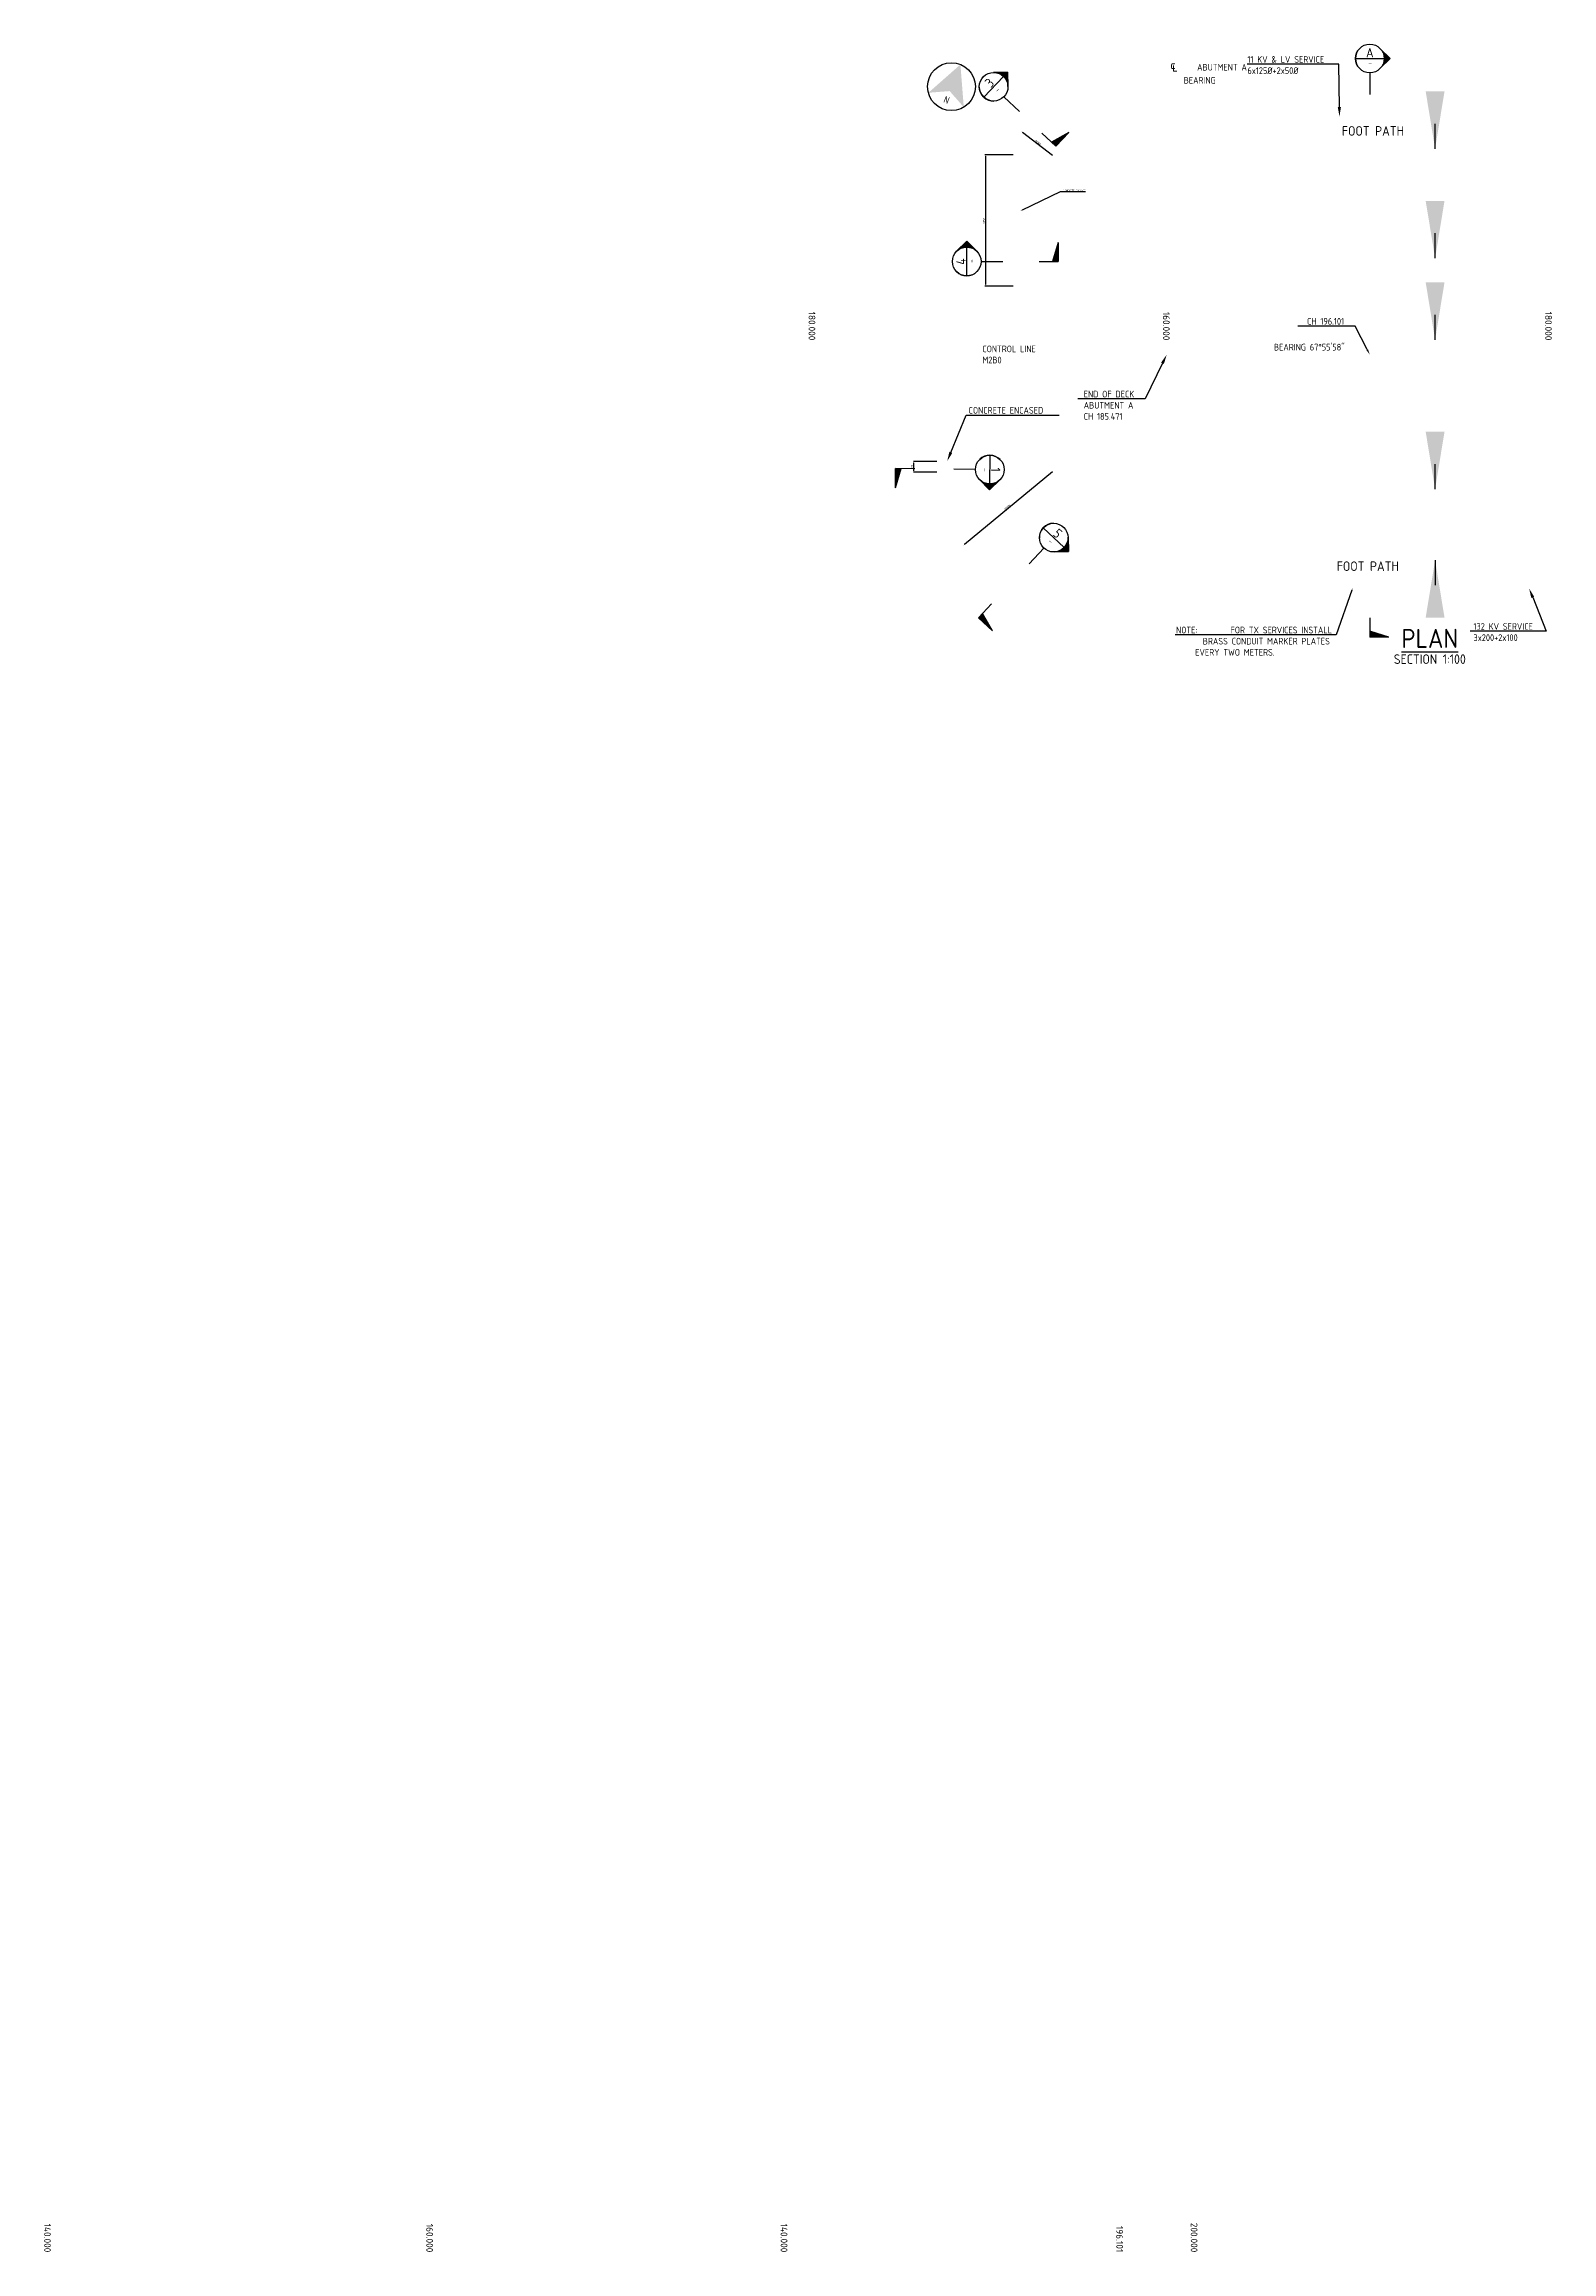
# Paper-space layout 'SHEET (5)' of a CAD drawing. Header units: metres. Extents: x -9 to 1337, y -9 to 581.
# Drawn here: x 1139.4 to 1218.3, y -8.6 to 106.8 of the extents above; entities that cross this region are included whole.
import ezdxf
from ezdxf import colors
from ezdxf.entities.mleader import LeaderData, LeaderLine
from ezdxf.enums import TextEntityAlignment as Align
from ezdxf.math import Vec2, Vec3

# ---------------------------------------------------------------- set-up
doc = ezdxf.new("R2010")
doc.units = ezdxf.units.M
doc.layers.get('0').update_dxf_attribs({"color": 6})
for name, color, linetype in [('_symbol', 7, 'Continuous'), ('_User Miscellaneous1', 7, 'Continuous'), ('_User Miscellaneous1 @ 0.1', 7, 'Continuous'), ('_wipeout', 255, 'Continuous')]:
    doc.layers.add(name, color=color, linetype=linetype)
doc.styles.add('IsoCP', font='isocp.shx')
doc.styles.add('Tmp_Design-overbridge_balmoral_SECTION$0$isocp', font='isocpeur.ttf')
doc.dimstyles.new('NWRL Standard', dxfattribs={"dimtxt": 3.5, "dimasz": 3, "dimexe": 1, "dimexo": 1, "dimgap": 1.5, "dimtad": 1, "dimdec": 0, "dimlfac": 1000, "dimzin": 0, "dimdsep": 46, "dimtxsty": 'IsoCP', "dimcen": 0, "dimdle": 2, "dimclrd": 256, "dimclre": 256, "dimclrt": 7, "dimadec": 0, "dimazin": 0, "dimtfac": 1, "dimtdec": 0, "dimtmove": 0, "dimatfit": 2, "dimfxl": 1, "dimtolj": 1, "dimtzin": 0, "dimarcsym": 0})

psp = doc.layouts.new('SHEET (5)')

# ---------------------------------------------------------------- texts
at = {"layer": '_User Miscellaneous1', "color": 7, "char_height": 0.35, "attachment_point": 1, "style": 'IsoCP'}
for s, insert, width in [('\\pi-0.7,l0.7;{\\H1.4286x;℄} ^IABUTMENT A BEARING', (1198.29538, 105.93996), 4.7828445), ('CONTROL LINE\\PM2B0', (1188.46097, 91.05904), 4.7828445), ('BEARING 67%%D55\'58"', (1203.71639, 91.14774), 7.4674007)]:
    psp.add_mtext(s, dxfattribs=dict(at, insert=insert, width=width))
at = {"layer": '_User Miscellaneous1', "color": 7, "linetype": 'Continuous', "lineweight": -3, "char_height": 0.35, "attachment_point": 6, "rotation": 270, "style": 'Tmp_Design-overbridge_balmoral_SECTION$0$isocp'}
for insert in [(1179.54009, 91.32868), (1218.08276, 91.32868)]:
    psp.add_mtext('180.000', dxfattribs=dict(at, insert=insert))
at = {"layer": '_User Miscellaneous1', "linetype": 'Continuous', "lineweight": -3, "char_height": 0.35, "attachment_point": 6, "rotation": 270, "style": 'Tmp_Design-overbridge_balmoral_SECTION$0$isocp'}
for s, insert in [('{\\C7;160.000}', (1198.0824, 91.32868)), ('{\\C256;140.000}', (1139.53973, -8.67132)), ('{\\C256;160.000}', (1159.53973, -8.67132)), ('{\\C256;140.000}', (1178.0824, -8.67132)), ('196.101', (1195.64105, -8.67132)), ('{\\C256;200.000}', (1199.53973, -8.67132))]:
    psp.add_mtext(s, dxfattribs=dict(at, insert=insert))

# ---------------------------------------------------------------- blocks, each defined once
blk = doc.blocks.new('*U112')
at = {"layer": '_symbol', "color": 1}
for p, q in [((0, -292.6), (0, -302.6)), ((10, -302.6), (0, -299.6)), ((10, -302.6), (0, -302.6))]:
    blk.add_line(p, q, dxfattribs=at)
blk.add_solid([(0, -302.6), (0, -299.6), (10, -302.6)], dxfattribs=at)
blk.add_wipeout([(0, 7.5), (-1.2, 7.4), (-2.3, 7.1), (-3.4, 6.7), (-4.4, 6.1), (-5.3, 5.3), (-6.1, 4.4), (-6.7, 3.4), (-7.1, 2.3), (-7.4, 1.2), (-7.5, 0), (-7.4, -1.2), (-7.1, -2.3), (-6.7, -3.4), (-6.1, -4.4), (-5.3, -5.3), (-4.4, -6.1), (-3.4, -6.7), (-2.3, -7.1), (-1.2, -7.4), (0, -7.5), (1.2, -7.4), (2.3, -7.1), (3.4, -6.7), (4.4, -6.1), (5.3, -5.3), (6.1, -4.4), (6.7, -3.4), (7.1, -2.3), (7.4, -1.2), (7.5, 0), (7.4, 1.2), (7.1, 2.3), (6.7, 3.4), (6.1, 4.4), (5.3, 5.3), (4.4, 6.1), (3.4, 6.7), (2.3, 7.1), (1.2, 7.4)]).dxf.layer = '_wipeout'
at = {"linetype": 'ByBlock', "lineweight": -2}
blk.add_hatch(color=1, dxfattribs=at).paths.add_polyline_path([(5.4, -5.3, 0.411546), (5.4, 5.3), (10.6, 0)])
at = {"color": 1, "linetype": 'ByBlock', "lineweight": -2, "flags": 128}
blk.add_lwpolyline([(-5.3, 5.3, 0.416886), (-5.3, -5.3)], format="xyb", dxfattribs=at)
blk.add_lwpolyline([(10.6, 0), (5.3, -5.3), (10.6, 0), (5.3, 5.3)], close=True, dxfattribs=at)
blk.add_lwpolyline([(0, -7.5), (0, -18.8)], dxfattribs=at)
at = {"layer": '_symbol', "color": 1, "linetype": 'ByBlock', "lineweight": -2, "flags": 128}
blk.add_lwpolyline([(-7.5, 0), (7.5, 0)], dxfattribs=at)
at = {"layer": '_symbol', "color": 1}
blk.add_circle((0, 0), 7.5, dxfattribs=at)
at = {"layer": '_symbol', "color": 1, "linetype": 'ByBlock', "lineweight": -2, "style": 'IsoCP'}
blk.add_attdef('SECTION', text='', height=5, dxfattribs=at).set_placement((0, 3), align=Align.MIDDLE)
at = {"layer": '_symbol', "color": 7, "linetype": 'ByBlock', "lineweight": -2, "style": 'IsoCP'}
blk.add_attdef('DWG', text='', height=2.5, dxfattribs=at).set_placement((0.2, -2.5), align=Align.MIDDLE)
blk = doc.blocks.new('*U123')
at = {"layer": '_symbol', "color": 1}
for p, q in [((0, -35), (0, -45)), ((10, -45), (0, -42)), ((10, -45), (0, -45))]:
    blk.add_line(p, q, dxfattribs=at)
blk.add_solid([(0, -45), (0, -42), (10, -45)], dxfattribs=at)
blk.add_wipeout([(0, 7.5), (-1.2, 7.4), (-2.3, 7.1), (-3.4, 6.7), (-4.4, 6.1), (-5.3, 5.3), (-6.1, 4.4), (-6.7, 3.4), (-7.1, 2.3), (-7.4, 1.2), (-7.5, 0), (-7.4, -1.2), (-7.1, -2.3), (-6.7, -3.4), (-6.1, -4.4), (-5.3, -5.3), (-4.4, -6.1), (-3.4, -6.7), (-2.3, -7.1), (-1.2, -7.4), (0, -7.5), (1.2, -7.4), (2.3, -7.1), (3.4, -6.7), (4.4, -6.1), (5.3, -5.3), (6.1, -4.4), (6.7, -3.4), (7.1, -2.3), (7.4, -1.2), (7.5, 0), (7.4, 1.2), (7.1, 2.3), (6.7, 3.4), (6.1, 4.4), (5.3, 5.3), (4.4, 6.1), (3.4, 6.7), (2.3, 7.1), (1.2, 7.4)]).dxf.layer = '_wipeout'
at = {"linetype": 'ByBlock', "lineweight": -2}
blk.add_hatch(color=1, dxfattribs=at).paths.add_polyline_path([(5.4, -5.3, 0.411546), (5.4, 5.3), (10.6, 0)])
at = {"color": 1, "linetype": 'ByBlock', "lineweight": -2, "flags": 128}
blk.add_lwpolyline([(-5.3, 5.3, 0.416886), (-5.3, -5.3)], format="xyb", dxfattribs=at)
blk.add_lwpolyline([(10.6, 0), (5.3, -5.3), (10.6, 0), (5.3, 5.3)], close=True, dxfattribs=at)
blk.add_lwpolyline([(0, -7.5), (0, -18.8)], dxfattribs=at)
at = {"layer": '_symbol', "color": 1, "linetype": 'ByBlock', "lineweight": -2, "flags": 128}
blk.add_lwpolyline([(-7.5, 0), (7.5, 0)], dxfattribs=at)
at = {"layer": '_symbol', "color": 1}
blk.add_circle((0, 0), 7.5, dxfattribs=at)
at = {"layer": '_symbol', "color": 1, "linetype": 'ByBlock', "lineweight": -2, "style": 'IsoCP'}
blk.add_attdef('SECTION', text='', height=5, dxfattribs=at).set_placement((0, 3), align=Align.MIDDLE)
at = {"layer": '_symbol', "color": 7, "linetype": 'ByBlock', "lineweight": -2, "style": 'IsoCP'}
blk.add_attdef('DWG', text='', height=2.5, dxfattribs=at).set_placement((0.2, -2.5), align=Align.MIDDLE)
blk = doc.blocks.new('*U124')
at = {"layer": '_symbol', "color": 1}
for p, q in [((0, -37.9), (0, -47.9)), ((10, -47.9), (0, -44.9)), ((10, -47.9), (0, -47.9))]:
    blk.add_line(p, q, dxfattribs=at)
blk.add_solid([(0, -47.9), (0, -44.9), (10, -47.9)], dxfattribs=at)
blk.add_wipeout([(0, 7.5), (-1.2, 7.4), (-2.3, 7.1), (-3.4, 6.7), (-4.4, 6.1), (-5.3, 5.3), (-6.1, 4.4), (-6.7, 3.4), (-7.1, 2.3), (-7.4, 1.2), (-7.5, 0), (-7.4, -1.2), (-7.1, -2.3), (-6.7, -3.4), (-6.1, -4.4), (-5.3, -5.3), (-4.4, -6.1), (-3.4, -6.7), (-2.3, -7.1), (-1.2, -7.4), (0, -7.5), (1.2, -7.4), (2.3, -7.1), (3.4, -6.7), (4.4, -6.1), (5.3, -5.3), (6.1, -4.4), (6.7, -3.4), (7.1, -2.3), (7.4, -1.2), (7.5, 0), (7.4, 1.2), (7.1, 2.3), (6.7, 3.4), (6.1, 4.4), (5.3, 5.3), (4.4, 6.1), (3.4, 6.7), (2.3, 7.1), (1.2, 7.4)]).dxf.layer = '_wipeout'
at = {"linetype": 'ByBlock', "lineweight": -2}
blk.add_hatch(color=1, dxfattribs=at).paths.add_polyline_path([(5.4, -5.3, 0.411546), (5.4, 5.3), (10.6, 0)])
at = {"color": 1, "linetype": 'ByBlock', "lineweight": -2, "flags": 128}
blk.add_lwpolyline([(-5.3, 5.3, 0.416886), (-5.3, -5.3)], format="xyb", dxfattribs=at)
blk.add_lwpolyline([(10.6, 0), (5.3, -5.3), (10.6, 0), (5.3, 5.3)], close=True, dxfattribs=at)
blk.add_lwpolyline([(0, -7.5), (0, -18.8)], dxfattribs=at)
at = {"layer": '_symbol', "color": 1, "linetype": 'ByBlock', "lineweight": -2, "flags": 128}
blk.add_lwpolyline([(-7.5, 0), (7.5, 0)], dxfattribs=at)
at = {"layer": '_symbol', "color": 1}
blk.add_circle((0, 0), 7.5, dxfattribs=at)
at = {"layer": '_symbol', "color": 1, "linetype": 'ByBlock', "lineweight": -2, "style": 'IsoCP'}
blk.add_attdef('SECTION', text='', height=5, dxfattribs=at).set_placement((0, 3), align=Align.MIDDLE)
at = {"layer": '_symbol', "color": 7, "linetype": 'ByBlock', "lineweight": -2, "style": 'IsoCP'}
blk.add_attdef('DWG', text='', height=2.5, dxfattribs=at).set_placement((0.2, -2.5), align=Align.MIDDLE)
blk = doc.blocks.new('sym_north')
blk.add_wipeout([(0, -12.5), (-0.3, -12.5), (-1.3, -12.4), (-2.3, -12.3), (-3.2, -12.1), (-4.2, -11.8), (-5.1, -11.4), (-6, -11), (-6.9, -10.4), (-7.7, -9.9), (-8.4, -9.2), (-9.2, -8.5), (-9.8, -7.8), (-10.4, -6.9), (-10.9, -6.1), (-11.4, -5.2), (-11.7, -4.3), (-12, -3.3), (-12.3, -2.4), (-12.4, -1.4), (-12.5, -0.4), (-12.5, 0.6), (-12.4, 1.6), (-12.2, 2.6), (-12, 3.6), (-11.7, 4.5), (-11.3, 5.4), (-10.8, 6.3), (-10.2, 7.2), (-9.6, 8), (-9, 8.7), (-8.2, 9.4), (-7.5, 10), (-6.6, 10.6), (-5.8, 11.1), (-4.9, 11.5), (-3.9, 11.9), (-3, 12.1), (-2, 12.3), (-1, 12.5), (0, 12.5), (1, 12.5), (2, 12.3), (3, 12.1), (3.9, 11.9), (4.9, 11.5), (5.8, 11.1), (6.6, 10.6), (7.5, 10), (8.2, 9.4), (9, 8.7), (9.6, 8), (10.2, 7.2), (10.8, 6.3), (11.3, 5.4), (11.7, 4.5), (12, 3.6), (12.2, 2.6), (12.4, 1.6), (12.5, 0.6), (12.5, -0.4), (12.4, -1.4), (12.3, -2.4), (12, -3.3), (11.7, -4.3), (11.4, -5.2), (10.9, -6.1), (10.4, -6.9), (9.8, -7.8), (9.2, -8.5), (8.4, -9.2), (7.7, -9.9), (6.9, -10.4), (6, -11), (5.1, -11.4), (4.2, -11.8), (3.2, -12.1), (2.3, -12.3), (1.3, -12.4), (0.3, -12.5)]).dxf.layer = '_wipeout'
at = {"layer": '_symbol', "color": 3}
blk.add_circle((0, 0), 12.5, dxfattribs=at)
blk.add_solid([(0, 12.5), (10, -7.5), (-10, -7.5), (0, -2.5)], dxfattribs=at)
at = {"layer": '_symbol', "color": 3, "style": 'IsoCP'}
blk.add_text('N', height=3.5, dxfattribs=at).set_placement((-1.1, -9.1))
blk = doc.blocks.new('*D270')
at = {"layer": '_User Miscellaneous1', "lineweight": -2, "transparency": 16777216}
for p, q in [((1190.07, 101.03), (1188.59, 101.03)), ((1188.62, 100.96), (1188.62, 94.25)), ((1190.07, 94.17), (1188.59, 94.17))]:
    blk.add_line(p, q, dxfattribs=at)
at = {"layer": '_User Miscellaneous1', "transparency": 16777216}
for points in [[(1188.61, 100.96), (1188.63, 100.96), (1188.62, 101.03)], [(1188.61, 94.25), (1188.63, 94.25), (1188.62, 94.17)]]:
    blk.add_solid(points, dxfattribs=at)
at = {"layer": 'Defpoints', "color": 0, "transparency": 16777216}
for p in [(1190.09, 101.03), (1188.62, 94.17), (1190.09, 94.17)]:
    blk.add_point(p, dxfattribs=at)
at = {"layer": '_User Miscellaneous1', "color": 7, "transparency": 16777216, "insert": (1188.54, 97.58), "char_height": 0.0875, "attachment_point": 5, "rotation": 90, "style": 'IsoCP'}
blk.add_mtext('\\A1;6858', dxfattribs=at)
blk = doc.blocks.new('*D271')
at = {"layer": '_User Miscellaneous1', "lineweight": -2, "transparency": 16777216}
blk.add_line((1192.13, 101), (1190.56, 102.2), dxfattribs=at)
at = {"layer": '_User Miscellaneous1', "transparency": 16777216}
blk.add_solid([(1190.57, 102.21), (1190.56, 102.19), (1190.5, 102.24)], dxfattribs=at)
at = {"layer": 'Defpoints', "color": 0, "transparency": 16777216}
for p in [(1190.5, 102.24), (1192.09, 101.03)]:
    blk.add_point(p, dxfattribs=at)
at = {"layer": '_User Miscellaneous1', "color": 7, "transparency": 16777216, "insert": (1191.38, 101.68), "char_height": 0.0875, "attachment_point": 5, "rotation": 322.6966, "style": 'IsoCP'}
blk.add_mtext('\\A1;R2000', dxfattribs=at)
blk = doc.blocks.new('*U127')
at = {"layer": '_symbol', "color": 1}
for p, q in [((0, -39.3), (0, -49.3)), ((10, -49.3), (0, -46.3)), ((10, -49.3), (0, -49.3))]:
    blk.add_line(p, q, dxfattribs=at)
blk.add_solid([(0, -49.3), (0, -46.3), (10, -49.3)], dxfattribs=at)
blk.add_wipeout([(0, 7.5), (-1.2, 7.4), (-2.3, 7.1), (-3.4, 6.7), (-4.4, 6.1), (-5.3, 5.3), (-6.1, 4.4), (-6.7, 3.4), (-7.1, 2.3), (-7.4, 1.2), (-7.5, 0), (-7.4, -1.2), (-7.1, -2.3), (-6.7, -3.4), (-6.1, -4.4), (-5.3, -5.3), (-4.4, -6.1), (-3.4, -6.7), (-2.3, -7.1), (-1.2, -7.4), (0, -7.5), (1.2, -7.4), (2.3, -7.1), (3.4, -6.7), (4.4, -6.1), (5.3, -5.3), (6.1, -4.4), (6.7, -3.4), (7.1, -2.3), (7.4, -1.2), (7.5, 0), (7.4, 1.2), (7.1, 2.3), (6.7, 3.4), (6.1, 4.4), (5.3, 5.3), (4.4, 6.1), (3.4, 6.7), (2.3, 7.1), (1.2, 7.4)]).dxf.layer = '_wipeout'
at = {"linetype": 'ByBlock', "lineweight": -2}
blk.add_hatch(color=1, dxfattribs=at).paths.add_polyline_path([(5.3, -5.3, 0.414214), (5.4, 5.3), (10.6, 0)])
at = {"color": 1, "linetype": 'ByBlock', "lineweight": -2, "flags": 128}
blk.add_lwpolyline([(-5.3, 5.3, 0.416886), (-5.3, -5.3)], format="xyb", dxfattribs=at)
blk.add_lwpolyline([(10.6, 0), (5.3, -5.3), (10.6, 0), (5.3, 5.3)], close=True, dxfattribs=at)
blk.add_lwpolyline([(0, -7.5), (0, -18.8)], dxfattribs=at)
at = {"layer": '_symbol', "color": 1, "linetype": 'ByBlock', "lineweight": -2, "flags": 128}
blk.add_lwpolyline([(-7.5, 0), (7.5, 0)], dxfattribs=at)
at = {"layer": '_symbol', "color": 1}
blk.add_circle((0, 0), 7.5, dxfattribs=at)
at = {"layer": '_symbol', "color": 1, "linetype": 'ByBlock', "lineweight": -2, "style": 'IsoCP'}
blk.add_attdef('SECTION', text='', height=5, dxfattribs=at).set_placement((0, 3), align=Align.MIDDLE)
at = {"layer": '_symbol', "color": 7, "linetype": 'ByBlock', "lineweight": -2, "style": 'IsoCP'}
blk.add_attdef('DWG', text='', height=2.5, dxfattribs=at).set_placement((0.2, -2.5), align=Align.MIDDLE)
blk = doc.blocks.new('*D274')
at = {"layer": '_User Miscellaneous1', "lineweight": -2, "transparency": 16777216}
blk.add_line((1192.13, 84.46), (1187.53, 80.65), dxfattribs=at)
at = {"layer": '_User Miscellaneous1', "transparency": 16777216}
blk.add_solid([(1187.52, 80.66), (1187.54, 80.64), (1187.47, 80.6)], dxfattribs=at)
at = {"layer": 'Defpoints', "color": 0, "transparency": 16777216}
for p in [(1192.09, 84.43), (1187.47, 80.6)]:
    blk.add_point(p, dxfattribs=at)
at = {"layer": '_User Miscellaneous1', "color": 5, "lineweight": 35, "transparency": 16777216, "insert": (1189.76, 82.6), "char_height": 0.0875, "attachment_point": 5, "rotation": 39.6109, "style": 'IsoCP'}
blk.add_mtext('\\A1;R6000', dxfattribs=at)
blk = doc.blocks.new('*D275')
at = {"layer": '_User Miscellaneous1', "color": 5, "lineweight": -2, "transparency": 16777216}
for p, q in [((1186.07, 85), (1184.85, 85)), ((1186.07, 84.43), (1184.85, 84.43)), ((1184.88, 84.5), (1184.88, 84.93))]:
    blk.add_line(p, q, dxfattribs=at)
at = {"layer": '_User Miscellaneous1', "color": 5, "transparency": 16777216}
for points in [[(1184.86, 84.93), (1184.89, 84.93), (1184.88, 85)], [(1184.86, 84.5), (1184.89, 84.5), (1184.88, 84.43)]]:
    blk.add_solid(points, dxfattribs=at)
at = {"layer": 'Defpoints', "color": 0, "transparency": 16777216}
for p in [(1184.88, 85), (1186.09, 85), (1186.09, 84.43)]:
    blk.add_point(p, dxfattribs=at)
at = {"layer": '_User Miscellaneous1', "color": 5, "transparency": 16777216, "insert": (1184.79, 84.72), "char_height": 0.0875, "attachment_point": 5, "rotation": 90, "style": 'IsoCP'}
blk.add_mtext('\\A1;575', dxfattribs=at)
blk = doc.blocks.new('*U126')
at = {"layer": '_symbol', "color": 1}
for p, q in [((0, -47.5), (0, -57.5)), ((10, -57.5), (0, -54.5)), ((10, -57.5), (0, -57.5))]:
    blk.add_line(p, q, dxfattribs=at)
blk.add_solid([(0, -57.5), (0, -54.5), (10, -57.5)], dxfattribs=at)
blk.add_wipeout([(0, 7.5), (-1.2, 7.4), (-2.3, 7.1), (-3.4, 6.7), (-4.4, 6.1), (-5.3, 5.3), (-6.1, 4.4), (-6.7, 3.4), (-7.1, 2.3), (-7.4, 1.2), (-7.5, 0), (-7.4, -1.2), (-7.1, -2.3), (-6.7, -3.4), (-6.1, -4.4), (-5.3, -5.3), (-4.4, -6.1), (-3.4, -6.7), (-2.3, -7.1), (-1.2, -7.4), (0, -7.5), (1.2, -7.4), (2.3, -7.1), (3.4, -6.7), (4.4, -6.1), (5.3, -5.3), (6.1, -4.4), (6.7, -3.4), (7.1, -2.3), (7.4, -1.2), (7.5, 0), (7.4, 1.2), (7.1, 2.3), (6.7, 3.4), (6.1, 4.4), (5.3, 5.3), (4.4, 6.1), (3.4, 6.7), (2.3, 7.1), (1.2, 7.4)]).dxf.layer = '_wipeout'
at = {"linetype": 'ByBlock', "lineweight": -2}
blk.add_hatch(color=1, dxfattribs=at).paths.add_polyline_path([(5.3, -5.3, 0.414214), (5.4, 5.3), (10.6, 0)])
at = {"color": 1, "linetype": 'ByBlock', "lineweight": -2, "flags": 128}
blk.add_lwpolyline([(-5.3, 5.3, 0.416886), (-5.3, -5.3)], format="xyb", dxfattribs=at)
blk.add_lwpolyline([(10.6, 0), (5.3, -5.3), (10.6, 0), (5.3, 5.3)], close=True, dxfattribs=at)
blk.add_lwpolyline([(0, -7.5), (0, -18.8)], dxfattribs=at)
at = {"layer": '_symbol', "color": 1, "linetype": 'ByBlock', "lineweight": -2, "flags": 128}
blk.add_lwpolyline([(-7.5, 0), (7.5, 0)], dxfattribs=at)
at = {"layer": '_symbol', "color": 1}
blk.add_circle((0, 0), 7.5, dxfattribs=at)
at = {"layer": '_symbol', "color": 1, "linetype": 'ByBlock', "lineweight": -2, "style": 'IsoCP'}
blk.add_attdef('SECTION', text='', height=5, dxfattribs=at).set_placement((0, 3), align=Align.MIDDLE)
at = {"layer": '_symbol', "color": 7, "linetype": 'ByBlock', "lineweight": -2, "style": 'IsoCP'}
blk.add_attdef('DWG', text='', height=2.5, dxfattribs=at).set_placement((0.2, -2.5), align=Align.MIDDLE)

# ---------------------------------------------------------------- block references
at = {"layer": '_User Miscellaneous1 @ 0.1', "xscale": 0.1, "yscale": 0.1, "zscale": 0.1}
psp.add_blockref('*U112', (1208.73323, 106.07158), dxfattribs=at).add_auto_attribs({'SECTION': 'A', 'DWG': '-'})
at = {"layer": '_User Miscellaneous1 @ 0.1'}
for name, p, xscale, yscale, zscale, rotation, values in [('*U123', (1189.0493, 104.59351), 0.1, 0.1, 0.1, 46.22954458438077, {'SECTION': '3', 'DWG': '-'}), ('*U124', (1187.64332, 95.45602), 0.09999999999999998, 0.09999999999999998, 0.09999999999999998, 89.97300562763586, {'SECTION': '4', 'DWG': '-'}), ('*U127', (1188.84847, 84.57121), 0.09999999999999998, 0.09999999999999998, 0.09999999999999998, 269.3824950024971, {'SECTION': '1', 'DWG': '-'})]:
    psp.add_blockref(name, p, dxfattribs=dict(at, xscale=xscale, yscale=yscale, zscale=zscale, rotation=rotation)).add_auto_attribs(values)

psp.set_redraw_order([(e.dxf.handle, doc.entitydb.next_handle()) for e in psp.query("TEXT MTEXT ATTDEF DIMENSION ARC_DIMENSION")])  # texts and dimensions are drawn at this point

# ---------------------------------------------------------------- leaders
at = {"layer": '_User Miscellaneous1'}
for points in [[(1212.1487, 101.35134), (1212.1487, 102.65572)], [(1212.1487, 95.62631), (1212.1487, 96.93069)], [(1212.1487, 91.36388), (1212.1487, 92.66826)], [(1212.1487, 83.54942), (1212.1487, 84.8538)], [(1212.1487, 79.83059), (1212.1487, 78.52621)]]:
    psp.add_leader(points, dimstyle='NWRL Standard', override={"dimscale": 0, "dimgap": 1.5, "dimtad": 0}, dxfattribs=at)
ml = psp.add_multileader_mtext('Standard', dxfattribs=at)
ml.set_content('{\\C7;11 KV & LV SERVICE\\P6x125%%C+2x50%%C}', color=2, style='IsoCP')
ml.set_leader_properties(color=7, linetype='ByLayer', lineweight=-1)
ml.build(insert=Vec2(0, 0))
ml.multileader.update_dxf_attribs({"text_left_attachment_type": 6, "text_right_attachment_type": 6, "dogleg_length": 4, "arrow_head_size": 0.5, "scale": 0.1})
ctx = ml.context
ctx.base_point, ctx.scale, ctx.char_height, ctx.arrow_head_size, ctx.landing_gap_size, ctx.plane_origin = Vec3(1202.44058, 105.7761), 0.1, 0.35, 0.5, 0.2, Vec3(1207.06225, 102.61369)
ctx.left_attachment, ctx.right_attachment = 6, 6
notes = []
notes.append((ctx, [(0, (1, 1, 0), (1207.11698, 105.7761), (-1, 0), 0.28434, [(0, [(1207.14494, 103.03119)], 0, [])])]))
ctx.mtext.insert, ctx.mtext.flow_direction = Vec3(1202.32764, 106.1961), 5
ml = psp.add_multileader_mtext('Standard', dxfattribs=at)
ml.set_content('{\\C7;CONCRETE ENCASED}', color=2, style='IsoCP')
ml.set_leader_properties(color=7, linetype='ByLayer', lineweight=-1)
ml.build(insert=Vec2(0, 0))
ml.multileader.update_dxf_attribs({"text_left_attachment_type": 6, "text_right_attachment_type": 6, "dogleg_length": 2.84345, "arrow_head_size": 0.125, "scale": 0.025})
ctx = ml.context
ctx.base_point, ctx.scale, ctx.char_height, ctx.arrow_head_size, ctx.landing_gap_size, ctx.plane_origin = Vec3(1192.62695, 99.11481), 0.025, 0.0875, 0.125, 0.05, Vec3(1187.49994, 96.72844)
ctx.left_attachment, ctx.right_attachment = 6, 6
notes.append((ctx, [(1, (1, 1, 0), (1192.55586, 99.11481), (1, 0), 0.07109, [(0, [(1190.44234, 98.10198)], 0, [])])]))
ctx.mtext.insert, ctx.mtext.flow_direction = Vec3(1192.67695, 99.21981), 5
ml = psp.add_multileader_mtext('Standard', dxfattribs=at)
ml.set_content('{\\C7;END OF DECK\\PABUTMENT A\\PCH 185.471}', color=2, style='IsoCP')
ml.set_leader_properties(color=7, linetype='ByLayer', lineweight=-1)
ml.build(insert=Vec2(0, 0))
ml.multileader.update_dxf_attribs({"text_left_attachment_type": 6, "text_right_attachment_type": 6, "dogleg_length": 2.84345, "arrow_head_size": 0.5, "scale": 0.1})
ctx = ml.context
ctx.base_point, ctx.scale, ctx.char_height, ctx.arrow_head_size, ctx.landing_gap_size, ctx.plane_origin = Vec3(1193.66687, 88.27241), 0.1, 0.35, 0.5, 0.2, Vec3(1198.07594, 90.57869)
ctx.left_attachment, ctx.right_attachment = 6, 6
notes.append((ctx, [(0, (1, 1, 0), (1196.97622, 88.27241), (-1, 0), 0.28434, [(0, [(1198.10355, 90.57868)], 0, [])])]))
ctx.mtext.insert, ctx.mtext.flow_direction = Vec3(1193.76187, 88.69241), 5
ml = psp.add_multileader_mtext('Standard', dxfattribs=at)
ml.set_content('{\\C7;132 KV SERVICE\\P3x200+2x100}', color=2, style='IsoCP')
ml.set_leader_properties(color=7, linetype='ByLayer', lineweight=-1)
ml.build(insert=Vec2(0, 0))
ml.multileader.update_dxf_attribs({"text_left_attachment_type": 6, "text_right_attachment_type": 6, "dogleg_length": 2.84345, "arrow_head_size": 0.5, "scale": 0.1})
ctx = ml.context
ctx.base_point, ctx.scale, ctx.char_height, ctx.arrow_head_size, ctx.landing_gap_size, ctx.plane_origin = Vec3(1214.13136, 76.11898), 0.1, 0.35, 0.5, 0.2, Vec3(1217.06877, 78.35369)
ctx.left_attachment, ctx.right_attachment = 6, 6
notes.append((ctx, [(0, (1, 1, 0), (1217.96745, 76.11898), (-1, 0), 0.28434, [(0, [(1217.06877, 78.35369)], 0, [])])]))
ctx.mtext.insert, ctx.mtext.flow_direction = Vec3(1214.15811, 76.53898), 5
for ctx, leaders in notes:
    for number, flags, end, landing, length, lines in leaders:
        leader = LeaderData()
        leader.index, (leader.has_last_leader_line, leader.has_dogleg_vector, leader.attachment_direction) = number, flags
        leader.last_leader_point, leader.dogleg_vector, leader.dogleg_length = Vec3(end), Vec3(landing), length
        for number, points, colour, breaks in lines:
            line = LeaderLine()
            line.index, line.vertices, line.color, line.breaks = number, Vec3.list(points), colors.encode_raw_color(colour), breaks
            leader.lines.append(line)
        ctx.leaders.append(leader)

# ---------------------------------------------------------------- next in the draw order: block references
at = {"layer": '_User Miscellaneous1 @ 0.1', "color": 7, "xscale": 0.1, "yscale": 0.1, "zscale": 0.1, "rotation": 337.9329019120833}
psp.add_blockref('sym_north', (1186.84112, 104.59857), dxfattribs=at)

# ---------------------------------------------------------------- next in the draw order: texts
at = {"layer": '_User Miscellaneous1', "color": 7, "char_height": 0.35, "width": 4.7828445, "attachment_point": 1, "style": 'IsoCP'}
for insert in [(1207.27233, 102.53302), (1207.00285, 79.76856)]:
    psp.add_mtext('{\\H1.4286x;FOOT PATH}', dxfattribs=dict(at, insert=insert))
at = {"layer": '_User Miscellaneous1', "insert": (1211.872, 76.24055), "char_height": 1, "width": 7.4674007, "attachment_point": 2, "line_spacing_factor": 0.8, "style": 'IsoCP'}
psp.add_mtext('{\\LPLAN\\P\\H0.5x;\\l\\C7;SECTION 1:100}', dxfattribs=at)

# ---------------------------------------------------------------- next in the draw order: dimensions: what is measured, and where the dimension line sits
at = {"layer": '_User Miscellaneous1'}
dim = psp.add_radius_dim(center=(1192.09381, 101.03039), mpoint=(1190.50294, 102.24246), dimstyle='NWRL Standard', dxfattribs=at)
dim.commit()
dim.dimension.update_dxf_attribs({"geometry": '*D271', "text_midpoint": (1191.37745, 101.67834)})
dim = psp.add_linear_dim(base=(1188.61899, 94.17319), p1=(1190.09352, 101.03165), p2=(1190.09352, 94.17319), angle=90, dimstyle='NWRL Standard', override={"dimscale": 0}, dxfattribs=at)
dim.commit()
dim.dimension.update_dxf_attribs({"geometry": '*D270', "text_midpoint": (1188.61899, 97.58427), "dimtype": 160})
at = {"layer": '_User Miscellaneous1', "color": 5}
dim = psp.add_linear_dim(base=(1184.87558, 85.00391), p1=(1186.09355, 84.42869), p2=(1186.09355, 85.00391), angle=90, dimstyle='NWRL Standard', override={"dimclrd": 5, "dimclre": 5, "dimclrt": 5, "dimtmove": 2}, dxfattribs=at)
dim.commit()
dim.dimension.update_dxf_attribs({"geometry": '*D275', "text_midpoint": (1184.79433, 84.7163)})
at = {"layer": '_User Miscellaneous1', "color": 5, "lineweight": 35}
dim = psp.add_radius_dim(center=(1192.09355, 84.42869), mpoint=(1187.4712, 80.60326), dimstyle='NWRL Standard', override={"dimclrt": 5}, dxfattribs=at)
dim.commit()
dim.dimension.update_dxf_attribs({"geometry": '*D274', "text_midpoint": (1189.75946, 82.60248)})

# ---------------------------------------------------------------- next in the draw order: leaders
at = {"layer": '_User Miscellaneous1'}
ml = psp.add_multileader_mtext('Standard', dxfattribs=at)
ml.set_content('{\\C7;CH 196.101}', color=2, style='IsoCP')
ml.set_leader_properties(color=7, linetype='ByLayer', lineweight=-1)
ml.build(insert=Vec2(0, 0))
ml.multileader.update_dxf_attribs({"text_left_attachment_type": 6, "text_right_attachment_type": 6, "dogleg_length": 4, "arrow_head_size": 0.3, "scale": 0.1})
ctx = ml.context
ctx.base_point, ctx.scale, ctx.char_height, ctx.arrow_head_size, ctx.landing_gap_size, ctx.plane_origin = Vec3(1205.33582, 92.08022), 0.1, 0.35, 0.3, 0.2, Vec3(1208.73323, 90.57868)
ctx.left_attachment, ctx.right_attachment = 6, 6
notes = []
notes.append((ctx, [(0, (1, 1, 0), (1207.9627, 92.08022), (-1, 0), 0.28434, [(0, [(1208.73323, 90.57868)], 0, [])])]))
ctx.mtext.insert, ctx.mtext.flow_direction = Vec3(1205.44835, 92.50022), 5
ml = psp.add_multileader_mtext('Standard', dxfattribs=at)
ml.set_content('{\\C7;CONCRETE ENCASED}', color=2, style='IsoCP')
ml.set_leader_properties(color=7, linetype='ByLayer', lineweight=-1)
ml.build(insert=Vec2(0, 0))
ml.multileader.update_dxf_attribs({"text_left_attachment_type": 6, "text_right_attachment_type": 6, "dogleg_length": 2.84345, "arrow_head_size": 0.5, "scale": 0.1})
ctx = ml.context
ctx.base_point, ctx.scale, ctx.char_height, ctx.arrow_head_size, ctx.landing_gap_size, ctx.plane_origin = Vec3(1187.69045, 87.42453), 0.1, 0.35, 0.5, 0.05, Vec3(1186.63594, 85.13099)
ctx.left_attachment, ctx.right_attachment = 6, 6
notes.append((ctx, [(1, (1, 1, 0), (1187.61936, 87.42453), (1, 0), 0.07109, [(0, [(1186.61855, 85.01069)], 0, [])])]))
ctx.mtext.insert, ctx.mtext.flow_direction = Vec3(1187.74045, 87.84453), 5
ml = psp.add_multileader_mtext('Standard', dxfattribs=at)
ml.set_content('\\pxi-4,l5,t4;{\\C7;NOTE:^I  FOR TX SERVICES INSTALL\\P\\pi-3,l4;       BRASS CONDUIT MARKER PLATES\\P     EVERY TWO METERS.}', color=2, style='IsoCP')
ml.set_leader_properties(color=7, linetype='ByLayer', lineweight=-1)
ml.build(insert=Vec2(0, 0))
ml.multileader.update_dxf_attribs({"text_left_attachment_type": 6, "text_right_attachment_type": 6, "dogleg_length": 2.84345, "arrow_head_size": 0.125, "scale": 0.025})
ctx = ml.context
ctx.base_point, ctx.scale, ctx.char_height, ctx.arrow_head_size, ctx.landing_gap_size, ctx.plane_origin = Vec3(1198.8963, 75.93394), 0.025, 0.35, 0.125, 0.05, Vec3(1207.93787, 78.30369)
ctx.left_attachment, ctx.right_attachment = 6, 6
notes.append((ctx, [(0, (1, 1, 0), (1206.9755, 75.93394), (-1, 0), 0.07109, [(0, [(1207.83787, 78.37869)], 0, [])])]))
ctx.mtext.insert, ctx.mtext.flow_direction = Vec3(1198.24442, 76.35394), 5
for ctx, leaders in notes:
    for number, flags, end, landing, length, lines in leaders:
        leader = LeaderData()
        leader.index, (leader.has_last_leader_line, leader.has_dogleg_vector, leader.attachment_direction) = number, flags
        leader.last_leader_point, leader.dogleg_vector, leader.dogleg_length = Vec3(end), Vec3(landing), length
        for number, points, colour, breaks in lines:
            line = LeaderLine()
            line.index, line.vertices, line.color, line.breaks = number, Vec3.list(points), colors.encode_raw_color(colour), breaks
            leader.lines.append(line)
        ctx.leaders.append(leader)

# ---------------------------------------------------------------- next in the draw order: block references
at = {"layer": '_User Miscellaneous1 @ 0.1', "xscale": 0.09999999999999999, "yscale": 0.09999999999999999, "zscale": 0.09999999999999999, "rotation": 316.7847653322181}
psp.add_blockref('*U126', (1192.19345, 81.01191), dxfattribs=at).add_auto_attribs({'SECTION': '5', 'DWG': '-'})

doc.saveas('drawing.dxf')
